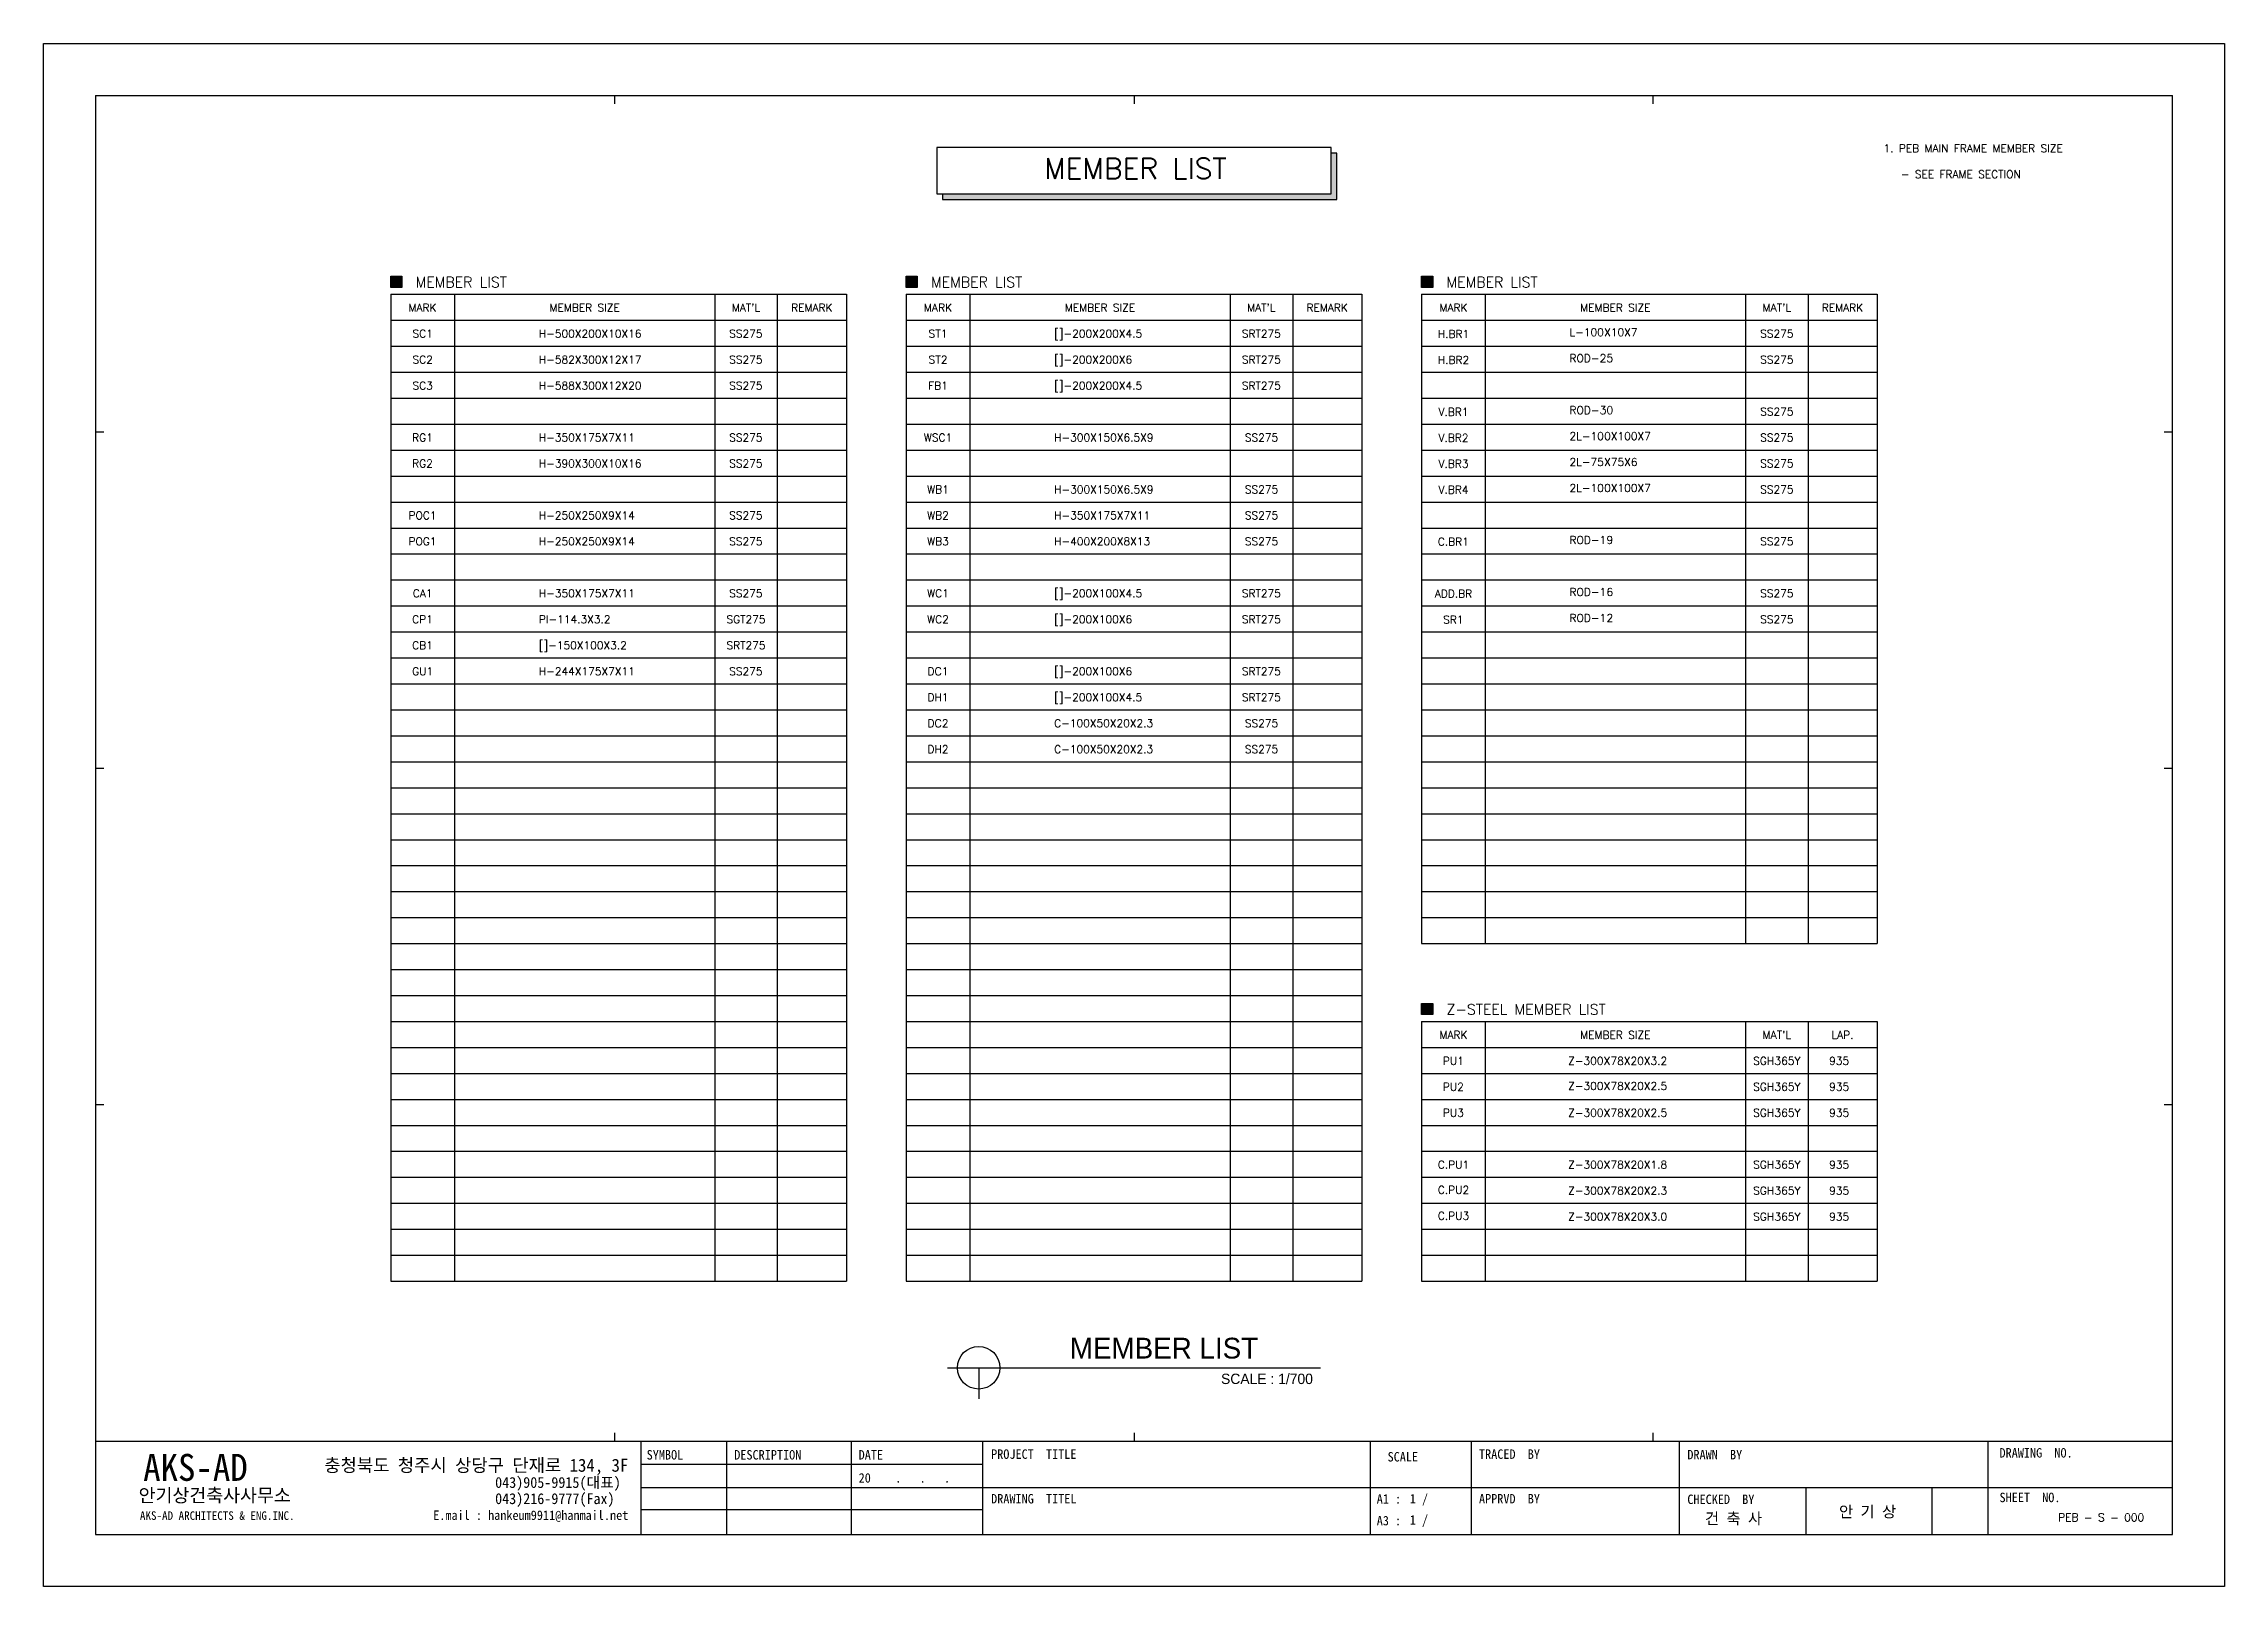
# Model space of a CAD drawing. Header units: metres. Extents: x -297536 to 1852864, y -630451 to -422551.
# Drawn here: x -297536 to -3536, y -630451 to -422551 of the extents above; entities that cross this region are included whole.
import ezdxf
from ezdxf.enums import TextEntityAlignment as Align

# ---------------------------------------------------------------- set-up
doc = ezdxf.new("R2010")
doc.units = ezdxf.units.M
doc.header["$LTSCALE"] = 700
for name, color, linetype in [('con', 2, 'Continuous'), ('T', 3, 'Continuous'), ('TEX', 3, 'Continuous'), ('된장공장-1$0$FORM', 2, 'Continuous'), ('된장공장-1$0$WID', 4, 'Continuous')]:
    doc.layers.add(name, color=color, linetype=linetype)
doc.styles.add('WHGTXT', font='romans.shx', dxfattribs={"bigfont": 'WHGTXT.shx'})
doc.styles.add('나눔바른고딕', font='')
doc.styles.add('된장공장-1$0$타이틀', font='GulimChe.ttf')
doc.styles.get('나눔바른고딕').set_extended_font_data('나눔바른고딕')

msp = doc.modelspace()

# ---------------------------------------------------------------- texts
at = {"color": 4, "style": '나눔바른고딕'}
msp.add_text(' MEMBER LIST', height=2800, dxfattribs=at).set_placement((-147009.8, -599749.3), align=Align.CENTER)
msp.add_text('SCALE : 1/700', height=1400, dxfattribs=at).set_placement((-138800.1, -603184.8))
at = {"layer": 'T', "style": 'WHGTXT'}
for s, height, p in [(' MEMBER LIST', 2800, (-164569.9, -440779.7)), ('MEMBER LIST', 1400, (-247389.8, -455399.5)), ('MEMBER LIST', 1400, (-177902.3, -455399.5)), ('MEMBER LIST', 1400, (-108414.9, -455399.5)), ('H-500X200X10X16', 1050, (-230789.5, -462159.1)), ('[]-200X200X4.5', 1050, (-161302.1, -462159.1)), ('L-100X10X7', 1050, (-91807.8, -461969.3)), ('[]-200X200X6', 1050, (-161302.1, -465659.1)), ('ROD-25', 1050, (-91807.8, -465469.3)), ('H-582X300X12X17', 1050, (-230789.5, -465659.1)), ('H-588X300X12X20', 1050, (-230789.5, -469159.1)), ('[]-200X200X4.5', 1050, (-161302.1, -469159.1)), ('ROD-30', 1050, (-91807.8, -472469.3)), ('H-350X175X7X11', 1050, (-230789.5, -476159.1)), ('H-300X150X6.5X9', 1050, (-161302.1, -476159.1)), ('2L-100X100X7', 1050, (-91807.8, -475969.3)), ('H-390X300X10X16', 1050, (-230789.5, -479659.1)), ('2L-75X75X6', 1050, (-91807.8, -479469.3)), ('H-300X150X6.5X9', 1050, (-161302.1, -483159.1)), ('2L-100X100X7', 1050, (-91807.8, -482969.3)), ('H-250X250X9X14', 1050, (-230789.5, -486659.1)), ('H-350X175X7X11', 1050, (-161302.1, -486659.1)), ('H-250X250X9X14', 1050, (-230789.5, -490159.1)), ('H-400X200X8X13', 1050, (-161302.1, -490159.1)), ('ROD-19', 1050, (-91807.8, -489969.3)), ('H-350X175X7X11', 1050, (-230789.5, -497159.1)), ('[]-200X100X4.5', 1050, (-161302.1, -497159.1)), ('ROD-16', 1050, (-91807.8, -496969.3)), ('PI-114.3X3.2', 1050, (-230789.5, -500659.1)), ('[]-200X100X6', 1050, (-161302.1, -500659.1)), ('ROD-12', 1050, (-91807.8, -500469.3)), ('[]-150X100X3.2', 1050, (-230789.5, -504159.1)), ('H-244X175X7X11', 1050, (-230789.5, -507659.1)), ('[]-200X100X6', 1050, (-161302.1, -507659.1)), ('[]-200X100X4.5', 1050, (-161302.1, -511159.1)), ('C-100X50X20X2.3', 1050, (-161302.1, -514659.1)), ('C-100X50X20X2.3', 1050, (-161302.1, -518159.1)), ('Z-STEEL MEMBER LIST', 1400, (-108414.9, -553399.5)), ('Z-300X78X20X3.2', 1050, (-91988.2, -560159.1)), ('Z-300X78X20X2.5', 1050, (-91988.2, -563547.4)), ('Z-300X78X20X1.8', 1050, (-91988.2, -574159.1)), ('Z-300X78X20X2.3', 1050, (-91988.2, -577659.1)), ('Z-300X78X20X3.0', 1050, (-91988.2, -581159.1))]:
    msp.add_text(s, height=height, dxfattribs=at).set_placement(p)
for s, p in [('MARK', (-246446.9, -458659.1)), ('MEMBER SIZE', (-224608.2, -458659.1)), ("MAT'L", (-202847.2, -458659.1)), ('REMARK', (-193978.8, -458659.1)), ('MARK', (-176959.5, -458659.1)), ('MEMBER SIZE', (-155120.7, -458659.1)), ("MAT'L", (-133359.7, -458659.1)), ('REMARK', (-124491.4, -458659.1)), ('MARK', (-107472, -458659.1)), ('MEMBER SIZE', (-85633.2, -458659.1)), ("MAT'L", (-63872.2, -458659.1)), ('REMARK', (-55003.9, -458659.1)), ('SC1', (-246446.9, -462159.1)), ('SS275', (-202847.2, -462159.1)), ('ST1', (-176959.5, -462159.1)), ('SRT275', (-133359.7, -462159.1)), ('H.BR1', (-107472, -462200.6)), ('SS275', (-63872.2, -462159.1)), ('SC2', (-246446.9, -465659.1)), ('SS275', (-202847.2, -465659.1)), ('ST2', (-176959.5, -465659.1)), ('SRT275', (-133359.7, -465659.1)), ('H.BR2', (-107472, -465700.6)), ('SS275', (-63872.2, -465659.1)), ('SC3', (-246446.9, -469159.1)), ('SS275', (-202847.2, -469159.1)), ('FB1', (-176959.5, -469159.1)), ('SRT275', (-133359.7, -469159.1)), ('V.BR1', (-107472, -472700.6)), ('SS275', (-63872.2, -472659.1)), ('RG1', (-246446.9, -476159.1)), ('SS275', (-202847.2, -476159.1)), ('WSC1', (-176959.5, -476159.1)), ('SS275', (-133359.7, -476159.1)), ('V.BR2', (-107472, -476200.6)), ('SS275', (-63872.2, -476159.1)), ('RG2', (-246446.9, -479659.1)), ('SS275', (-202847.2, -479659.1)), ('V.BR3', (-107472, -479700.6)), ('SS275', (-63872.2, -479659.1)), ('WB1', (-176959.5, -483159.1)), ('SS275', (-133359.7, -483159.1)), ('V.BR4', (-107472, -483200.6)), ('SS275', (-63872.2, -483159.1)), ('POC1', (-246446.9, -486659.1)), ('SS275', (-202847.2, -486659.1)), ('WB2', (-176959.5, -486659.1)), ('SS275', (-133359.7, -486659.1)), ('POG1', (-246446.9, -490159.1)), ('SS275', (-202847.2, -490159.1)), ('WB3', (-176959.5, -490159.1)), ('SS275', (-133359.7, -490159.1)), ('C.BR1', (-107472, -490200.6)), ('SS275', (-63872.2, -490159.1)), ('CA1', (-246446.9, -497159.1)), ('SS275', (-202847.2, -497159.1)), ('WC1', (-176959.5, -497159.1)), ('SRT275', (-133359.7, -497159.1)), ('ADD.BR', (-107472, -497200.6)), ('SS275', (-63872.2, -497159.1)), ('CP1', (-246446.9, -500659.1)), ('SGT275', (-202847.2, -500659.1)), ('WC2', (-176959.5, -500659.1)), ('SRT275', (-133359.7, -500659.1)), ('SR1', (-107472, -500700.6)), ('SS275', (-63872.2, -500659.1)), ('CB1', (-246446.9, -504159.1)), ('SRT275', (-202847.2, -504159.1)), ('GU1', (-246446.9, -507659.1)), ('SS275', (-202847.2, -507659.1)), ('DC1', (-176959.5, -507659.1)), ('SRT275', (-133359.7, -507659.1)), ('DH1', (-176959.5, -511159.1)), ('SRT275', (-133359.7, -511159.1)), ('DC2', (-176959.5, -514659.1)), ('SS275', (-133359.7, -514659.1)), ('DH2', (-176959.5, -518159.1)), ('SS275', (-133359.7, -518159.1)), ('MARK', (-107472, -556659.1)), ('MEMBER SIZE', (-85633.2, -556659.1)), ("MAT'L", (-63872.2, -556659.1)), ('LAP.', (-55003.9, -556659.1)), ('PU1', (-107472, -560159.1)), ('SGH365Y', (-63872.2, -560159.1)), ('935', (-55448.8, -560159.1)), ('PU2', (-107472, -563659.1)), ('SGH365Y', (-63872.2, -563659.1)), ('935', (-55448.8, -563659.1)), ('PU3', (-107472, -567159.1)), ('SGH365Y', (-63872.2, -567159.1)), ('935', (-55448.8, -567159.1)), ('C.PU1', (-107472, -574159.1)), ('SGH365Y', (-63872.2, -574159.1)), ('935', (-55448.8, -574159.1)), ('C.PU2', (-107472, -577542.4)), ('SGH365Y', (-63872.2, -577659.1)), ('935', (-55448.8, -577659.1)), ('C.PU3', (-107472, -581042.4)), ('SGH365Y', (-63872.2, -581159.1)), ('935', (-55448.8, -581159.1))]:
    msp.add_text(s, height=1050, dxfattribs=at).set_placement(p, align=Align.CENTER)
at = {"layer": 'T', "color": 3, "style": 'WHGTXT'}
msp.add_text('Z-300X78X20X2.5', height=1050, dxfattribs=at).set_placement((-91988.2, -567159.1))
at = {"layer": 'TEX', "color": 3, "style": 'WHGTXT'}
for s, p in [('1. PEB MAIN FRAME MEMBER SIZE', (-49509.6, -437171.4)), ('   - SEE FRAME SECTION', (-49509.6, -440671.4)), ('PEB - S - 000', (-25930, -621690))]:
    msp.add_text(s, height=1050, dxfattribs=at).set_placement(p)

# ---------------------------------------------------------------- blocks, each defined once
blk = doc.blocks.new('LIST')
at = {"color": 5}
for p, q in [((-64977755, 233919), (-64977755, 138919)), ((-64977755, 233919), (-64933887, 233919)), ((-64971627, 233919), (-64971627, 138919)), ((-64946556, 233919), (-64946556, 138919)), ((-64940540, 233919), (-64940540, 138919)), ((-64933887, 233919), (-64933887, 138919)), ((-64928121, 233919), (-64928121, 138919)), ((-64928121, 233919), (-64884253, 233919)), ((-64921993, 233919), (-64921993, 138919)), ((-64896922, 233919), (-64896922, 138919)), ((-64890906, 233919), (-64890906, 138919)), ((-64884253, 233919), (-64884253, 138919)), ((-64878487, 233919), (-64878487, 186419)), ((-64878487, 233919), (-64834619, 233919)), ((-64872359, 233919), (-64872359, 186419)), ((-64847288, 233919), (-64847288, 186419)), ((-64841272, 233919), (-64841272, 186419)), ((-64834619, 233919), (-64834619, 186419)), ((-64977755, 231419), (-64933887, 231419)), ((-64928121, 231419), (-64884253, 231419)), ((-64878487, 231419), (-64834619, 231419)), ((-64977755, 228919), (-64933887, 228919)), ((-64928121, 228919), (-64884253, 228919)), ((-64878487, 228919), (-64834619, 228919)), ((-64977755, 226419), (-64933887, 226419)), ((-64928121, 226419), (-64884253, 226419)), ((-64878487, 226419), (-64834619, 226419)), ((-64977755, 223919), (-64933887, 223919)), ((-64928121, 223919), (-64884253, 223919)), ((-64878487, 223919), (-64834619, 223919)), ((-64977755, 221419), (-64933887, 221419)), ((-64928121, 221419), (-64884253, 221419)), ((-64878487, 221419), (-64834619, 221419)), ((-64977755, 218919), (-64933887, 218919)), ((-64928121, 218919), (-64884253, 218919)), ((-64878487, 218919), (-64834619, 218919)), ((-64977755, 216419), (-64933887, 216419)), ((-64928121, 216419), (-64884253, 216419)), ((-64878487, 216419), (-64834619, 216419)), ((-64977755, 213919), (-64933887, 213919)), ((-64928121, 213919), (-64884253, 213919)), ((-64878487, 213919), (-64834619, 213919)), ((-64977755, 211419), (-64933887, 211419)), ((-64928121, 211419), (-64884253, 211419)), ((-64878487, 211419), (-64834619, 211419)), ((-64977755, 208919), (-64933887, 208919)), ((-64928121, 208919), (-64884253, 208919)), ((-64878487, 208919), (-64834619, 208919)), ((-64977755, 206419), (-64933887, 206419)), ((-64928121, 206419), (-64884253, 206419)), ((-64878487, 206419), (-64834619, 206419)), ((-64977755, 203919), (-64933887, 203919)), ((-64928121, 203919), (-64884253, 203919)), ((-64878487, 203919), (-64834619, 203919)), ((-64977755, 201419), (-64933887, 201419)), ((-64928121, 201419), (-64884253, 201419)), ((-64878487, 201419), (-64834619, 201419)), ((-64977755, 198919), (-64933887, 198919)), ((-64928121, 198919), (-64884253, 198919)), ((-64878487, 198919), (-64834619, 198919)), ((-64977755, 196419), (-64933887, 196419)), ((-64928121, 196419), (-64884253, 196419)), ((-64878487, 196419), (-64834619, 196419)), ((-64977755, 193919), (-64933887, 193919)), ((-64928121, 193919), (-64884253, 193919)), ((-64878487, 193919), (-64834619, 193919)), ((-64977755, 191419), (-64933887, 191419)), ((-64928121, 191419), (-64884253, 191419)), ((-64878487, 191419), (-64834619, 191419)), ((-64977755, 188919), (-64933887, 188919)), ((-64928121, 188919), (-64884253, 188919)), ((-64878487, 188919), (-64834619, 188919)), ((-64977755, 186419), (-64933887, 186419)), ((-64928121, 186419), (-64884253, 186419)), ((-64878487, 186419), (-64834619, 186419)), ((-64878487, 186419), (-64878487, 171419)), ((-64872359, 186419), (-64872359, 171419)), ((-64847288, 186419), (-64847288, 171419)), ((-64841272, 186419), (-64841272, 171419)), ((-64834619, 186419), (-64834619, 171419)), ((-64977755, 183919), (-64933887, 183919)), ((-64928121, 183919), (-64884253, 183919)), ((-64878487, 183919), (-64834619, 183919)), ((-64977755, 181419), (-64933887, 181419)), ((-64928121, 181419), (-64884253, 181419)), ((-64878487, 181419), (-64834619, 181419)), ((-64977755, 178919), (-64933887, 178919)), ((-64928121, 178919), (-64884253, 178919)), ((-64878487, 178919), (-64834619, 178919)), ((-64977755, 176419), (-64933887, 176419)), ((-64928121, 176419), (-64884253, 176419)), ((-64878487, 176419), (-64834619, 176419)), ((-64977755, 173919), (-64933887, 173919)), ((-64928121, 173919), (-64884253, 173919)), ((-64878487, 173919), (-64834619, 173919)), ((-64977755, 171419), (-64933887, 171419)), ((-64928121, 171419), (-64884253, 171419)), ((-64878487, 171419), (-64834619, 171419)), ((-64878487, 171419), (-64834619, 171419)), ((-64977755, 168919), (-64933887, 168919)), ((-64928121, 168919), (-64884253, 168919)), ((-64977755, 166419), (-64933887, 166419)), ((-64928121, 166419), (-64884253, 166419)), ((-64977755, 163919), (-64933887, 163919)), ((-64928121, 163919), (-64884253, 163919)), ((-64878487, 163919), (-64878487, 138919)), ((-64878487, 163919), (-64878487, 138919)), ((-64878487, 163919), (-64834619, 163919)), ((-64872359, 163919), (-64872359, 138919)), ((-64847288, 163919), (-64847288, 138919)), ((-64841272, 163919), (-64841272, 138919)), ((-64834619, 163919), (-64834619, 138919)), ((-64977755, 161419), (-64933887, 161419)), ((-64928121, 161419), (-64884253, 161419)), ((-64878487, 161419), (-64834619, 161419)), ((-64977755, 158919), (-64933887, 158919)), ((-64928121, 158919), (-64884253, 158919)), ((-64878487, 158919), (-64834619, 158919)), ((-64878487, 158919), (-64834619, 158919)), ((-64977755, 156419), (-64933887, 156419)), ((-64928121, 156419), (-64884253, 156419)), ((-64878487, 156419), (-64834619, 156419)), ((-64977755, 153919), (-64933887, 153919)), ((-64928121, 153919), (-64884253, 153919)), ((-64878487, 153919), (-64834619, 153919)), ((-64878487, 153919), (-64834619, 153919)), ((-64977755, 151419), (-64933887, 151419)), ((-64928121, 151419), (-64884253, 151419)), ((-64878487, 151419), (-64834619, 151419)), ((-64977755, 148919), (-64933887, 148919)), ((-64928121, 148919), (-64884253, 148919)), ((-64878487, 148919), (-64834619, 148919)), ((-64977755, 146419), (-64933887, 146419)), ((-64928121, 146419), (-64884253, 146419)), ((-64878487, 146419), (-64834619, 146419)), ((-64977755, 143919), (-64933887, 143919)), ((-64928121, 143919), (-64884253, 143919)), ((-64878487, 143919), (-64834619, 143919)), ((-64977755, 141419), (-64933887, 141419)), ((-64928121, 141419), (-64884253, 141419)), ((-64878487, 141419), (-64834619, 141419)), ((-64977755, 138919), (-64933887, 138919)), ((-64928121, 138919), (-64884253, 138919)), ((-64878487, 138919), (-64834619, 138919))]:
    blk.add_line(p, q, dxfattribs=at)
blk = doc.blocks.new('Form01')
at = {"ltscale": 0.015}
blk.add_lwpolyline([(0, 0), (420, 0), (420, -297), (0, -297)], close=True, dxfattribs=at)
at = {"layer": '된장공장-1$0$FORM', "color": 4, "ltscale": 250}
for p, q in [((410, -269.1), (10, -269.1)), ((115, -269.1), (115, -287)), ((131.52, -269.1), (131.52, -287)), ((155.51, -269.1), (155.51, -287)), ((180.84, -269.1), (180.84, -287)), ((255.51, -269.1), (255.51, -287)), ((274.94, -269.1), (274.94, -287)), ((315, -269.1), (315, -287)), ((374.46, -269.1), (374.46, -287)), ((180.84, -273.57), (115, -273.57)), ((410, -278.04), (115, -278.04)), ((339.37, -278.04), (339.37, -287)), ((363.64, -278.04), (363.64, -287)), ((180.84, -282.24), (115, -282.24))]:
    blk.add_line(p, q, dxfattribs=at)
at = {"layer": '된장공장-1$0$WID', "ltscale": 250}
for p, q in [((10, -10), (10, -287)), ((10, -10), (410, -10)), ((110, -11.62), (110, -10)), ((210, -10), (210, -11.62)), ((310, -11.62), (310, -10)), ((410, -287), (410, -10)), ((11.62, -74.77), (10, -74.77)), ((410, -74.77), (408.38, -74.77)), ((11.62, -139.55), (10, -139.55)), ((410, -139.55), (408.38, -139.55)), ((11.62, -204.32), (10, -204.32)), ((410, -204.32), (408.38, -204.32)), ((110, -269.1), (110, -267.47)), ((210, -267.47), (210, -269.1)), ((310, -269.1), (310, -267.47)), ((10, -287), (410, -287))]:
    blk.add_line(p, q, dxfattribs=at)
at = {"color": 1, "ltscale": 250, "style": '된장공장-1$0$타이틀'}
for s, height, p in [('AKS-AD', 5.192, (19.18, -276.69)), ('AKS-AD ARCHITECTS & ENG.INC.', 1.6458, (18.55, -284.2))]:
    blk.add_text(s, height=height, dxfattribs=at).set_placement(p)
at = {"color": 4, "ltscale": 250, "style": '된장공장-1$0$타이틀'}
blk.add_text('안기상건축사사무소', height=2.596, dxfattribs=at).set_placement((18.29, -280.77))
at = {"layer": '된장공장-1$0$FORM', "color": 7, "ltscale": 250, "style": '된장공장-1$0$타이틀'}
for s, height, p in [('충청북도 청주시 상당구 단재로 134, 3F', 2.5, (112.61, -274.93)), ('E.mail : hankeum9911@hanmail.net', 1.8172, (112.61, -284.21))]:
    blk.add_text(s, height=height, dxfattribs=at).set_placement(p, align=Align.RIGHT)
for s, height, p in [('SYMBOL', 1.817, (116.14, -272.58)), ('DESCRIPTION', 1.8172, (133.01, -272.58)), ('DATE', 1.817, (156.97, -272.58)), ('PROJECT  TITLE', 1.8172, (182.48, -272.45)), ('SCALE', 1.817, (258.84, -272.96)), ('TRACED  BY', 1.817, (276.44, -272.45)), ('DRAWN  BY', 1.817, (316.57, -272.55)), ('DRAWING  NO.', 1.8172, (376.69, -272.2)), ('043)905-9915(대표)', 2.0934, (86.96, -278.04)), ('20    .   .   .', 1.8172, (156.97, -277.02)), ('043)216-9777(Fax)', 2.0934, (86.96, -281.16)), ('DRAWING  TITEL', 1.8172, (182.48, -281.04)), ('A1 :', 1.817, (256.75, -281.07)), ('1 /', 1.817, (263.11, -281.04)), ('APPRVD  BY', 1.817, (276.44, -281.04)), ('CHECKED  BY', 1.8172, (316.57, -281.15)), ('안 기 상', 2.181, (345.77, -283.7)), ('SHEET  NO.', 1.817, (376.69, -280.79)), ('A3 :', 1.817, (256.75, -285.25)), ('1 /', 1.817, (263.11, -285.12)), ('건 축 사', 2.181, (319.95, -285.03))]:
    blk.add_text(s, height=height, dxfattribs=at).set_placement(p)

# ---------------------------------------------------------------- linework, layer by layer
at = {"layer": 'con'}
for p, q in [((-175659.3, -600985.1), (-125412.4, -600985.1)), ((-171477, -600985.1), (-171477, -605167.4))]:
    msp.add_line(p, q, dxfattribs=at)
msp.add_circle((-171477, -600985.1), 2869.8, dxfattribs=at)
at = {"layer": 'T', "color": 5}
msp.add_lwpolyline([(-123960.5, -442810.1), (-123960.5, -436554.2), (-177111.2, -436554.2), (-177111.2, -442810.1)], close=True, dxfattribs=at)
msp.add_lwpolyline([(-176360.1, -442810.1), (-176360.1, -443560.8), (-123209.5, -443560.8), (-123209.5, -437304.9), (-123960.5, -437304.9)], dxfattribs=at)
at = {"layer": 'T'}
for points in [[(-250730.4, -455394.1), (-250730.4, -453899.8), (-249236.7, -453899.8), (-249236.7, -455394.1)], [(-181242.9, -455394.1), (-181242.9, -453899.8), (-179749.3, -453899.8), (-179749.3, -455394.1)], [(-111755.5, -455394.1), (-111755.5, -453899.8), (-110261.8, -453899.8), (-110261.8, -455394.1)], [(-111755.5, -553394.1), (-111755.5, -551899.8), (-110261.8, -551899.8), (-110261.8, -553394.1)]]:
    msp.add_lwpolyline(points, close=True, dxfattribs=at)
at = {"layer": 'T', "color": 5}
for points in [[(-123209.5, -443560.8), (-123960.5, -442810.1), (-123209.5, -437304.9), (-123960.5, -437304.9)], [(-176360.1, -443560.8), (-176360.1, -442810.1), (-123209.5, -443560.8), (-123960.5, -442810.1)]]:
    msp.add_solid(points, dxfattribs=at)
at = {"layer": 'T'}
for points in [[(-250730.4, -453899.8), (-250730.4, -455394.1), (-249236.7, -453899.8), (-249236.7, -455394.1)], [(-181242.9, -453899.8), (-181242.9, -455394.1), (-179749.3, -453899.8), (-179749.3, -455394.1)], [(-111755.5, -453899.8), (-111755.5, -455394.1), (-110261.8, -453899.8), (-110261.8, -455394.1)], [(-111755.5, -551899.8), (-111755.5, -553394.1), (-110261.8, -551899.8), (-110261.8, -553394.1)]]:
    msp.add_solid(points, dxfattribs=at)

# ---------------------------------------------------------------- block references
for name, p, xscale, yscale, zscale in [('Form01', (-297535.8, -422550.9), 700, 700, 700), ('LIST', (90718125.9, -783811.6), 1.400000000000001, 1.400000000000001, 1.400000000000001)]:
    msp.add_blockref(name, p, dxfattribs=dict(xscale=xscale, yscale=yscale, zscale=zscale))

msp.set_redraw_order([(e.dxf.handle, doc.entitydb.next_handle()) for e in msp.query("TEXT MTEXT ATTDEF DIMENSION ARC_DIMENSION")])  # texts and dimensions are drawn at this point

doc.saveas('drawing.dxf')
